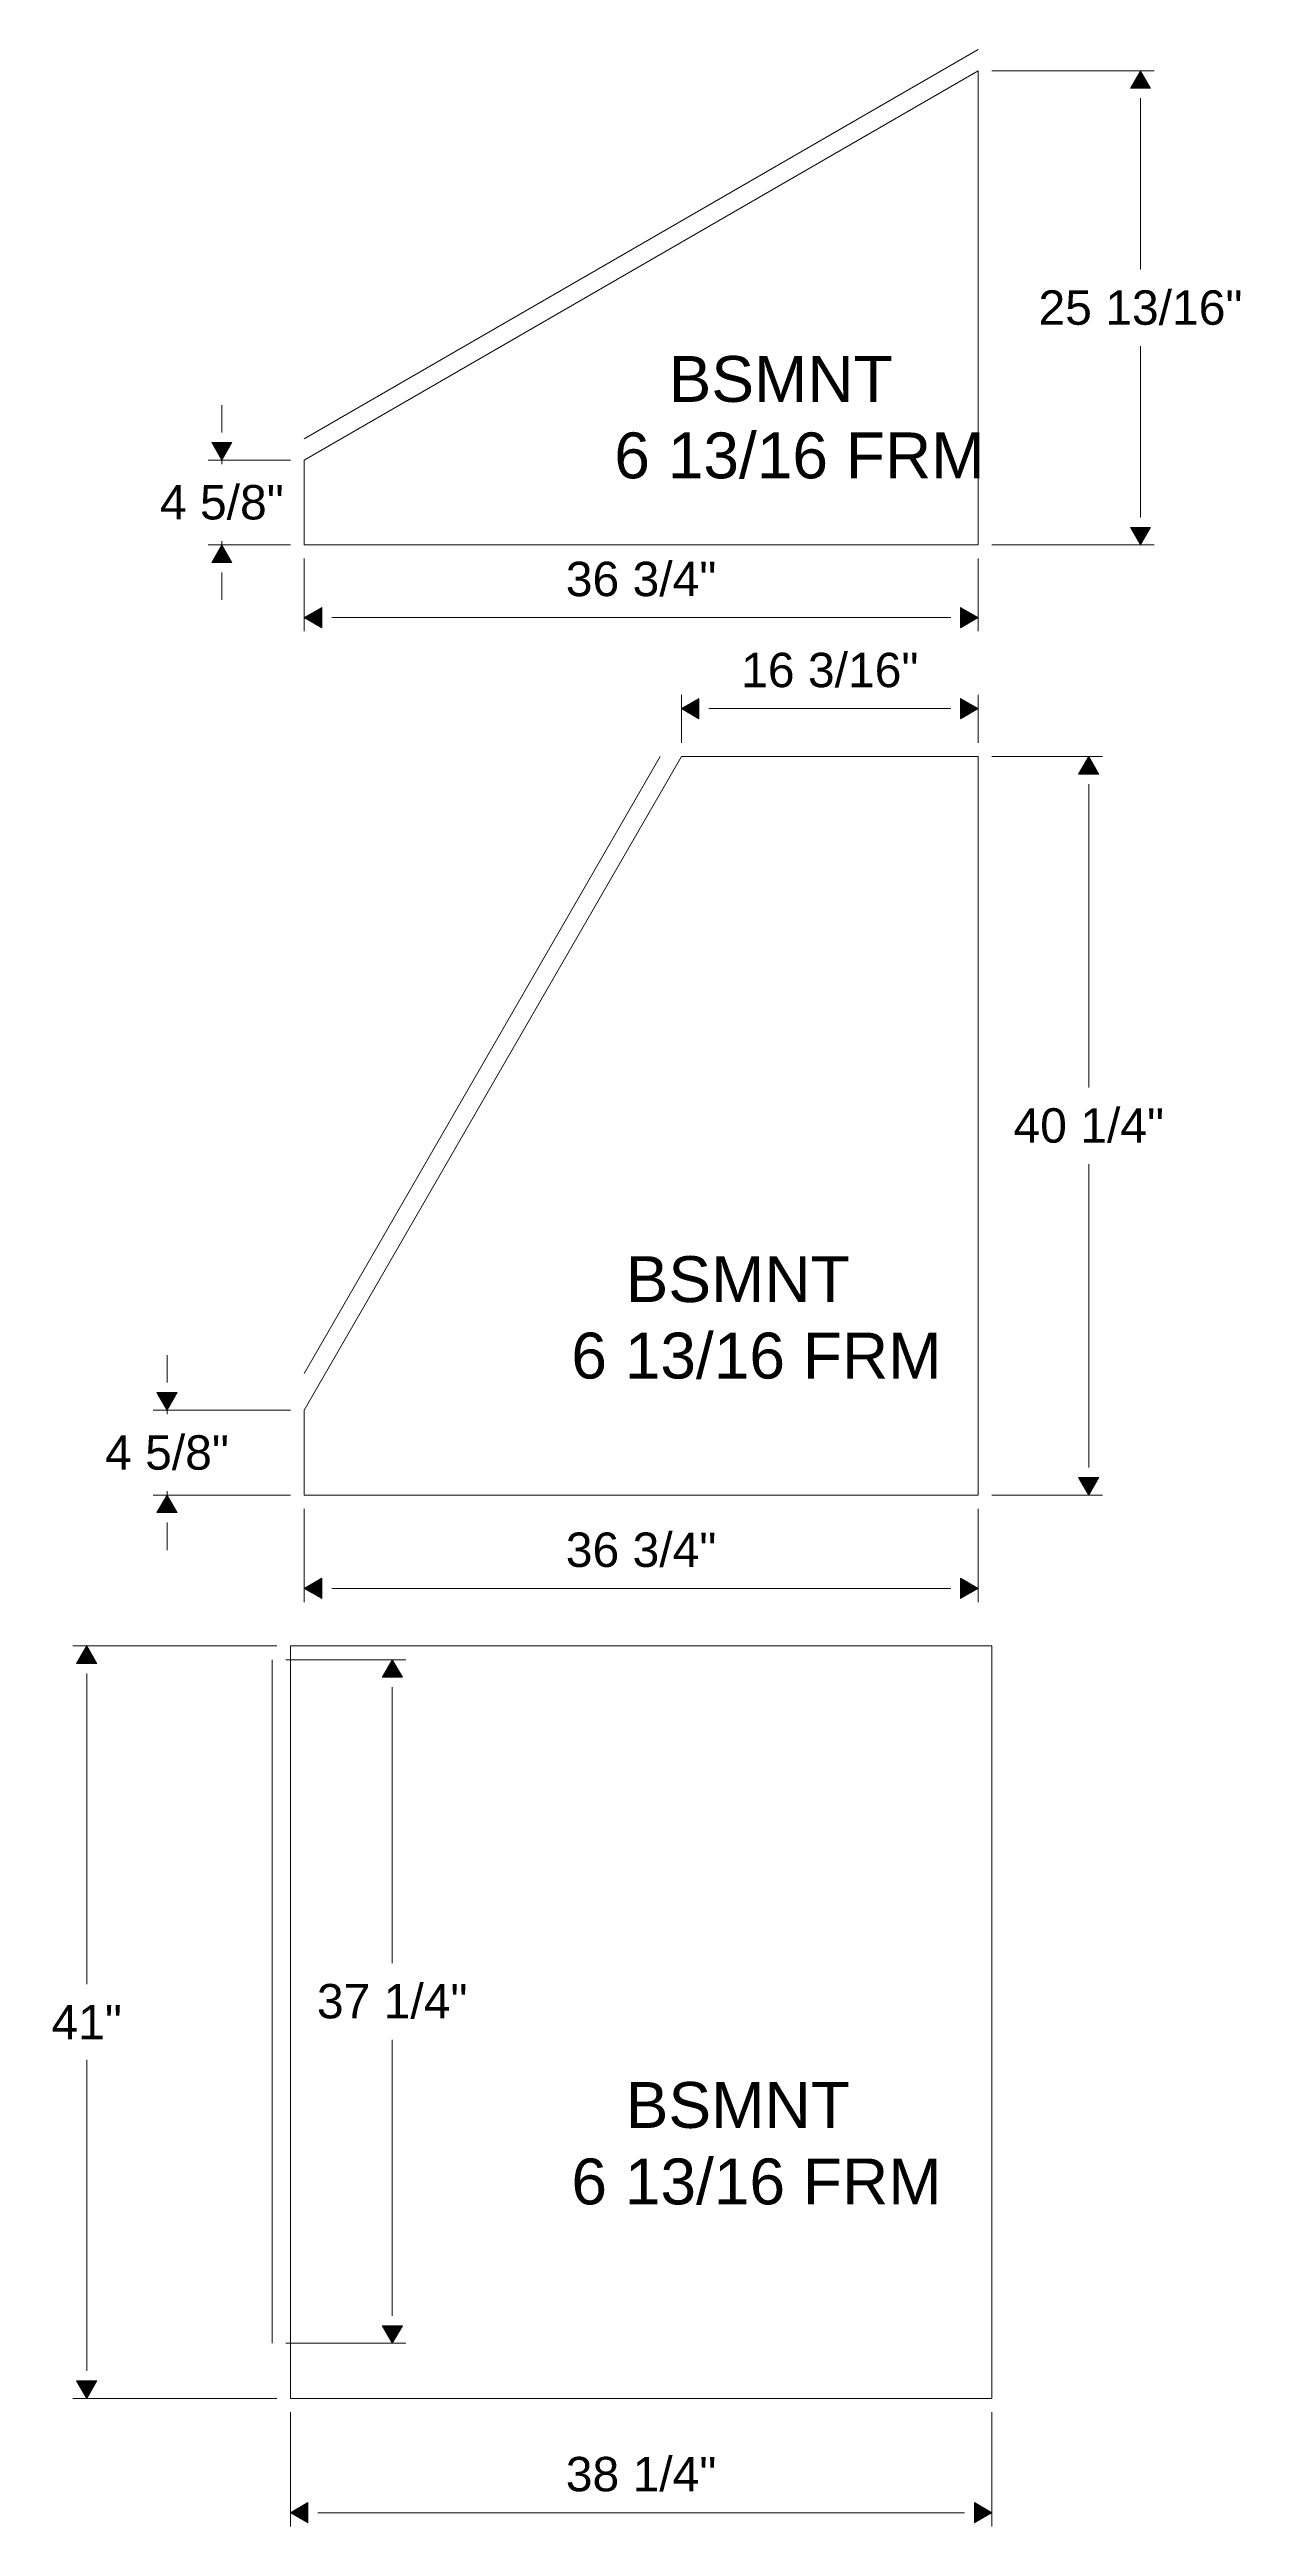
# Model space of a CAD drawing. Header units: inches. Extents: x -118 to 513, y 73 to 305.
# Drawn here: x 368.2 to 433.1, y 152.5 to 287.5 of the extents above; entities that cross this region are included whole.
import ezdxf

# ---------------------------------------------------------------- set-up
doc = ezdxf.new("R2010")
doc.units = ezdxf.units.IN
doc.header["$MEASUREMENT"] = 0
doc.header["$PDMODE"] = 35
for name, color, linetype, lineweight in [('Dimension', 3, 'Continuous', 9), ('Plywood', 6, 'Continuous', 18), ('Treads', 1, 'Continuous', 15)]:
    doc.layers.add(name, color=color, linetype=linetype, lineweight=lineweight)
doc.styles.add('Dimension and Text', font='arial.ttf', dxfattribs={"height": 0.078125})
doc.dimstyles.new('Jerrod Dimension', dxfattribs={"dimscale": 0, "dimtxt": 0.078125, "dimasz": 0.0625, "dimexe": 0.03125, "dimexo": 0.03125, "dimgap": 0.046875, "dimtad": 1, "dimtih": 1, "dimtoh": 1, "dimdec": 4, "dimzin": 1, "dimdsep": 46, "dimlunit": 5, "dimtxsty": 'Dimension and Text', "dimblk": 'arrow', "dimcen": 2.421875, "dimclrd": 3, "dimclre": 3, "dimclrt": 3, "dimadec": 1, "dimazin": 0, "dimtfac": 1, "dimtdec": 4, "dimtmove": 2, "dimatfit": 3, "dimldrblk": 'arrow', "dimfxl": 1, "dimtfillclr": 256, "dimfrac": 2, "dimlwd": -1, "dimlwe": -1, "dimarcsym": 2})

# ---------------------------------------------------------------- blocks, each defined once
blk = doc.blocks.new('arrow')
at = {"layer": 'Dimension'}
blk.add_hatch(color=0, dxfattribs=at).paths.add_polyline_path([(0, 0), (-0.637, 0.368), (-0.637, -0.368)])
at = {"layer": 'Dimension', "color": 0}
for p, q in [((-0.637, -0.368), (-0.637, 0.368)), ((0, 0), (-0.637, 0.368)), ((-0.637, -0.368), (0, 0))]:
    blk.add_line(p, q, dxfattribs=at)
blk = doc.blocks.new('*D91')
at = {"layer": 'Defpoints', "color": 0, "transparency": 16777216}
for p in [(418.83, 286.3), (427.68, 286.3), (418.83, 260.46)]:
    blk.add_point(p, dxfattribs=at)
at = {"layer": 'Treads', "color": 3, "transparency": 16777216}
for p, q in [((419.58, 286.3), (428.43, 286.3)), ((427.68, 284.8), (427.68, 275.47)), ((427.68, 261.96), (427.68, 271.28)), ((419.58, 260.46), (428.43, 260.46))]:
    blk.add_line(p, q, dxfattribs=at)
at = {"layer": 'Treads', "color": 3, "transparency": 16777216, "xscale": 1.5, "yscale": 1.5, "zscale": 1.5}
for p, rotation in [((427.68, 286.3), 90), ((427.68, 260.46), 270)]:
    blk.add_blockref('arrow', p, dxfattribs=dict(at, rotation=rotation))
at = {"layer": 'Treads', "color": 3, "transparency": 16777216, "insert": (427.68, 273.38), "char_height": 1.875, "attachment_point": 5, "style": 'Dimension and Text'}
blk.add_mtext('25 13/16"', dxfattribs=at)
blk = doc.blocks.new('*D92')
at = {"layer": 'Defpoints', "color": 0, "transparency": 16777216}
for p in [(377.59, 265.08), (382.08, 265.08), (382.08, 260.46)]:
    blk.add_point(p, dxfattribs=at)
at = {"layer": 'Treads', "color": 3, "transparency": 16777216}
for p, q in [((377.59, 266.58), (377.59, 268.08)), ((381.33, 265.08), (376.84, 265.08)), ((377.59, 265.08), (377.59, 264.86)), ((377.59, 260.46), (377.59, 260.67)), ((381.33, 260.46), (376.84, 260.46)), ((377.59, 258.96), (377.59, 257.46))]:
    blk.add_line(p, q, dxfattribs=at)
at = {"layer": 'Treads', "color": 3, "transparency": 16777216, "xscale": 1.5, "yscale": 1.5, "zscale": 1.5}
for p, rotation in [((377.59, 265.08), 270), ((377.59, 260.46), 90)]:
    blk.add_blockref('arrow', p, dxfattribs=dict(at, rotation=rotation))
at = {"layer": 'Treads', "color": 3, "transparency": 16777216, "insert": (377.59, 262.77), "char_height": 1.875, "attachment_point": 5, "style": 'Dimension and Text'}
blk.add_mtext('4 5/8"', dxfattribs=at)
blk = doc.blocks.new('*D93')
at = {"layer": 'Defpoints', "color": 0, "transparency": 16777216}
for p in [(382.08, 260.46), (418.83, 260.46), (418.83, 256.5)]:
    blk.add_point(p, dxfattribs=at)
at = {"layer": 'Treads', "color": 3, "transparency": 16777216}
for p, q in [((382.08, 259.71), (382.08, 255.75)), ((418.83, 259.71), (418.83, 255.75)), ((383.58, 256.5), (417.33, 256.5))]:
    blk.add_line(p, q, dxfattribs=at)
at = {"layer": 'Treads', "color": 3, "transparency": 16777216, "xscale": 1.5, "yscale": 1.5, "zscale": 1.5, "rotation": 180}
blk.add_blockref('arrow', (382.08, 256.5), dxfattribs=at)
at = {"layer": 'Treads', "color": 3, "transparency": 16777216, "xscale": 1.5, "yscale": 1.5, "zscale": 1.5}
blk.add_blockref('arrow', (418.83, 256.5), dxfattribs=at)
at = {"layer": 'Treads', "color": 3, "transparency": 16777216, "insert": (400.45, 258.59), "char_height": 1.875, "attachment_point": 5, "style": 'Dimension and Text'}
blk.add_mtext('36 3/4"', dxfattribs=at)
blk = doc.blocks.new('*D94')
at = {"layer": 'Defpoints', "color": 0, "transparency": 16777216}
for p in [(418.83, 251.54), (402.65, 248.93), (418.83, 248.93)]:
    blk.add_point(p, dxfattribs=at)
at = {"layer": 'Treads', "color": 3, "transparency": 16777216}
for p, q in [((402.65, 249.68), (402.65, 252.29)), ((404.15, 251.54), (417.33, 251.54)), ((418.83, 249.68), (418.83, 252.29))]:
    blk.add_line(p, q, dxfattribs=at)
at = {"layer": 'Treads', "color": 3, "transparency": 16777216, "xscale": 1.5, "yscale": 1.5, "zscale": 1.5, "rotation": 180}
blk.add_blockref('arrow', (402.65, 251.54), dxfattribs=at)
at = {"layer": 'Treads', "color": 3, "transparency": 16777216, "xscale": 1.5, "yscale": 1.5, "zscale": 1.5}
blk.add_blockref('arrow', (418.83, 251.54), dxfattribs=at)
at = {"layer": 'Treads', "color": 3, "transparency": 16777216, "insert": (410.74, 253.63), "char_height": 1.875, "attachment_point": 5, "style": 'Dimension and Text'}
blk.add_mtext('16 3/16"', dxfattribs=at)
blk = doc.blocks.new('*D95')
at = {"layer": 'Defpoints', "color": 0, "transparency": 16777216}
for p in [(418.83, 248.93), (418.83, 208.68), (424.86, 208.68)]:
    blk.add_point(p, dxfattribs=at)
at = {"layer": 'Treads', "color": 3, "transparency": 16777216}
for p, q in [((419.58, 248.93), (425.61, 248.93)), ((424.86, 247.43), (424.86, 230.9)), ((424.86, 210.18), (424.86, 226.71)), ((419.58, 208.68), (425.61, 208.68))]:
    blk.add_line(p, q, dxfattribs=at)
at = {"layer": 'Treads', "color": 3, "transparency": 16777216, "xscale": 1.5, "yscale": 1.5, "zscale": 1.5}
for p, rotation in [((424.86, 248.93), 90), ((424.86, 208.68), 270)]:
    blk.add_blockref('arrow', p, dxfattribs=dict(at, rotation=rotation))
at = {"layer": 'Treads', "color": 3, "transparency": 16777216, "insert": (424.86, 228.81), "char_height": 1.875, "attachment_point": 5, "style": 'Dimension and Text'}
blk.add_mtext('40 1/4"', dxfattribs=at)
blk = doc.blocks.new('*D96')
at = {"layer": 'Defpoints', "color": 0, "transparency": 16777216}
for p in [(382.08, 208.68), (418.83, 208.68), (418.83, 203.6)]:
    blk.add_point(p, dxfattribs=at)
at = {"layer": 'Treads', "color": 3, "transparency": 16777216}
for p, q in [((382.08, 207.93), (382.08, 202.85)), ((418.83, 207.93), (418.83, 202.85)), ((383.58, 203.6), (417.33, 203.6))]:
    blk.add_line(p, q, dxfattribs=at)
at = {"layer": 'Treads', "color": 3, "transparency": 16777216, "xscale": 1.5, "yscale": 1.5, "zscale": 1.5, "rotation": 180}
blk.add_blockref('arrow', (382.08, 203.6), dxfattribs=at)
at = {"layer": 'Treads', "color": 3, "transparency": 16777216, "xscale": 1.5, "yscale": 1.5, "zscale": 1.5}
blk.add_blockref('arrow', (418.83, 203.6), dxfattribs=at)
at = {"layer": 'Treads', "color": 3, "transparency": 16777216, "insert": (400.45, 205.69), "char_height": 1.875, "attachment_point": 5, "style": 'Dimension and Text'}
blk.add_mtext('36 3/4"', dxfattribs=at)
blk = doc.blocks.new('*D97')
at = {"layer": 'Defpoints', "color": 0, "transparency": 16777216}
for p in [(374.6, 213.31), (382.08, 213.31), (382.08, 208.68)]:
    blk.add_point(p, dxfattribs=at)
at = {"layer": 'Treads', "color": 3, "transparency": 16777216}
for p, q in [((374.6, 214.81), (374.6, 216.31)), ((381.33, 213.31), (373.85, 213.31)), ((374.6, 213.31), (374.6, 213.09)), ((381.33, 208.68), (373.85, 208.68)), ((374.6, 208.68), (374.6, 208.9)), ((374.6, 207.18), (374.6, 205.68))]:
    blk.add_line(p, q, dxfattribs=at)
at = {"layer": 'Treads', "color": 3, "transparency": 16777216, "xscale": 1.5, "yscale": 1.5, "zscale": 1.5}
for p, rotation in [((374.6, 213.31), 270), ((374.6, 208.68), 90)]:
    blk.add_blockref('arrow', p, dxfattribs=dict(at, rotation=rotation))
at = {"layer": 'Treads', "color": 3, "transparency": 16777216, "insert": (374.6, 210.99), "char_height": 1.875, "attachment_point": 5, "style": 'Dimension and Text'}
blk.add_mtext('4 5/8"', dxfattribs=at)
blk = doc.blocks.new('*D98')
at = {"layer": 'Defpoints', "color": 0, "transparency": 16777216}
for p in [(370.22, 200.46), (381.33, 200.46), (381.33, 159.46)]:
    blk.add_point(p, dxfattribs=at)
at = {"layer": 'Treads', "color": 3, "transparency": 16777216}
for p, q in [((380.58, 200.46), (369.47, 200.46)), ((370.22, 198.96), (370.22, 182.03)), ((370.22, 160.96), (370.22, 177.9)), ((380.58, 159.46), (369.47, 159.46))]:
    blk.add_line(p, q, dxfattribs=at)
at = {"layer": 'Treads', "color": 3, "transparency": 16777216, "xscale": 1.5, "yscale": 1.5, "zscale": 1.5}
for p, rotation in [((370.22, 200.46), 90), ((370.22, 159.46), 270)]:
    blk.add_blockref('arrow', p, dxfattribs=dict(at, rotation=rotation))
at = {"layer": 'Treads', "color": 3, "transparency": 16777216, "insert": (370.22, 179.96), "char_height": 1.875, "attachment_point": 5, "style": 'Dimension and Text'}
blk.add_mtext('41"', dxfattribs=at)
blk = doc.blocks.new('*D80')
at = {"layer": 'Defpoints', "color": 0, "transparency": 16777216}
for p in [(380.33, 199.71), (386.88, 199.71), (380.33, 162.46)]:
    blk.add_point(p, dxfattribs=at)
at = {"layer": 'Treads', "color": 3, "transparency": 16777216}
for p, q in [((381.08, 199.71), (387.63, 199.71)), ((386.88, 198.21), (386.88, 183.18)), ((386.88, 163.96), (386.88, 178.99)), ((381.08, 162.46), (387.63, 162.46))]:
    blk.add_line(p, q, dxfattribs=at)
at = {"layer": 'Treads', "color": 3, "transparency": 16777216, "xscale": 1.5, "yscale": 1.5, "zscale": 1.5}
for p, rotation in [((386.88, 199.71), 90), ((386.88, 162.46), 270)]:
    blk.add_blockref('arrow', p, dxfattribs=dict(at, rotation=rotation))
at = {"layer": 'Treads', "color": 3, "transparency": 16777216, "insert": (386.88, 181.09), "char_height": 1.875, "attachment_point": 5, "style": 'Dimension and Text'}
blk.add_mtext('37 1/4"', dxfattribs=at)
blk = doc.blocks.new('*D105')
at = {"layer": 'Defpoints', "color": 0, "transparency": 16777216}
for p in [(381.33, 159.46), (419.58, 159.46), (419.58, 153.23)]:
    blk.add_point(p, dxfattribs=at)
at = {"layer": 'Dimension', "color": 3, "transparency": 16777216}
for p, q in [((381.33, 158.71), (381.33, 152.48)), ((419.58, 158.71), (419.58, 152.48)), ((382.83, 153.23), (418.08, 153.23))]:
    blk.add_line(p, q, dxfattribs=at)
at = {"layer": 'Dimension', "color": 3, "transparency": 16777216, "xscale": 1.5, "yscale": 1.5, "zscale": 1.5, "rotation": 180}
blk.add_blockref('arrow', (381.33, 153.23), dxfattribs=at)
at = {"layer": 'Dimension', "color": 3, "transparency": 16777216, "xscale": 1.5, "yscale": 1.5, "zscale": 1.5}
blk.add_blockref('arrow', (419.58, 153.23), dxfattribs=at)
at = {"layer": 'Dimension', "color": 3, "transparency": 16777216, "insert": (400.45, 155.32), "char_height": 1.875, "attachment_point": 5, "style": 'Dimension and Text'}
blk.add_mtext('38 1/4"', dxfattribs=at)

msp = doc.modelspace()

# ---------------------------------------------------------------- linework, layer by layer
at = {"layer": 'Plywood'}
for points in [[(382.07812, 265.08023), (418.82812, 286.29786), (418.82812, 260.45523), (382.07812, 260.45523), (382.07812, 265.08023)], [(382.07812, 213.30677), (402.64622, 248.93177), (418.82812, 248.93177), (418.82812, 208.68177), (382.07812, 208.68177), (382.07812, 213.30677)]]:
    msp.add_lwpolyline(points, dxfattribs=at)
msp.add_lwpolyline([(381.32812, 159.46145), (419.57812, 159.46145), (419.57812, 200.46145), (381.32812, 200.46145)], close=True, dxfattribs=at)
at = {"layer": 'Treads'}
for p, q in [((418.82812, 287.45256), (382.07812, 266.23493)), ((382.07812, 215.30677), (401.49152, 248.93177)), ((380.32812, 162.46145), (380.32812, 199.71145))]:
    msp.add_line(p, q, dxfattribs=at)

# ---------------------------------------------------------------- texts
at = {"layer": 'Treads', "char_height": 2.5, "width": 27.5147584, "attachment_point": 1, "style": 'Dimension and Text'}
for insert in [(396.09484, 270.75256), (393.75046, 221.70025), (393.75439, 176.69791)]:
    msp.add_mtext('\\pi5.8563;BSMNT\\P\\pi2.8961;6 13/16 FRM', dxfattribs=dict(at, insert=insert))

# ---------------------------------------------------------------- dimensions: what is measured, and where the dimension line sits
at = {"layer": 'Dimension'}
dim = msp.add_linear_dim(base=(419.57812, 153.22959), p1=(381.32812, 159.46145), p2=(419.57812, 159.46145), dimstyle='Jerrod Dimension', override={"dimpost": '"'}, dxfattribs=at)
dim.commit()
dim.dimension.update_dxf_attribs({"geometry": '*D105', "text_midpoint": (400.45312, 155.3247)})
at = {"layer": 'Treads'}
for base, p1, p2, picture, middle in [((427.68174, 286.29786), (418.82812, 260.45523), (418.82812, 286.29786), '*D91', (427.68174, 273.37655)), ((377.59209, 265.08023), (382.07812, 260.45523), (382.07812, 265.08023), '*D92', (377.59209, 262.76773)), ((424.86195, 208.68177), (418.82812, 248.93177), (418.82812, 208.68177), '*D95', (424.86195, 228.80677)), ((374.59631, 213.30677), (382.07812, 208.68177), (382.07812, 213.30677), '*D97', (374.59631, 210.99427)), ((370.219, 200.46145), (381.32812, 159.46145), (381.32812, 200.46145), '*D98', (370.219, 179.96145)), ((386.87585, 199.71145), (380.32812, 162.46145), (380.32812, 199.71145), '*D80', (386.87585, 181.08645))]:
    dim = msp.add_linear_dim(base=base, p1=p1, p2=p2, angle=90, dimstyle='Jerrod Dimension', override={"dimpost": '"'}, dxfattribs=at)
    dim.commit()
    dim.dimension.update_dxf_attribs({"geometry": picture, "text_midpoint": middle})
for base, p1, p2, picture, middle in [((418.82812, 256.49623), (382.07812, 260.45523), (418.82812, 260.45523), '*D93', (400.45312, 258.59134)), ((418.82812, 251.53657), (402.64622, 248.93177), (418.82812, 248.93177), '*D94', (410.73717, 253.63168)), ((418.82812, 203.59742), (382.07812, 208.68177), (418.82812, 208.68177), '*D96', (400.45312, 205.69253))]:
    dim = msp.add_linear_dim(base=base, p1=p1, p2=p2, dimstyle='Jerrod Dimension', override={"dimpost": '"'}, dxfattribs=at)
    dim.commit()
    dim.dimension.update_dxf_attribs({"geometry": picture, "text_midpoint": middle})

doc.saveas('drawing.dxf')
